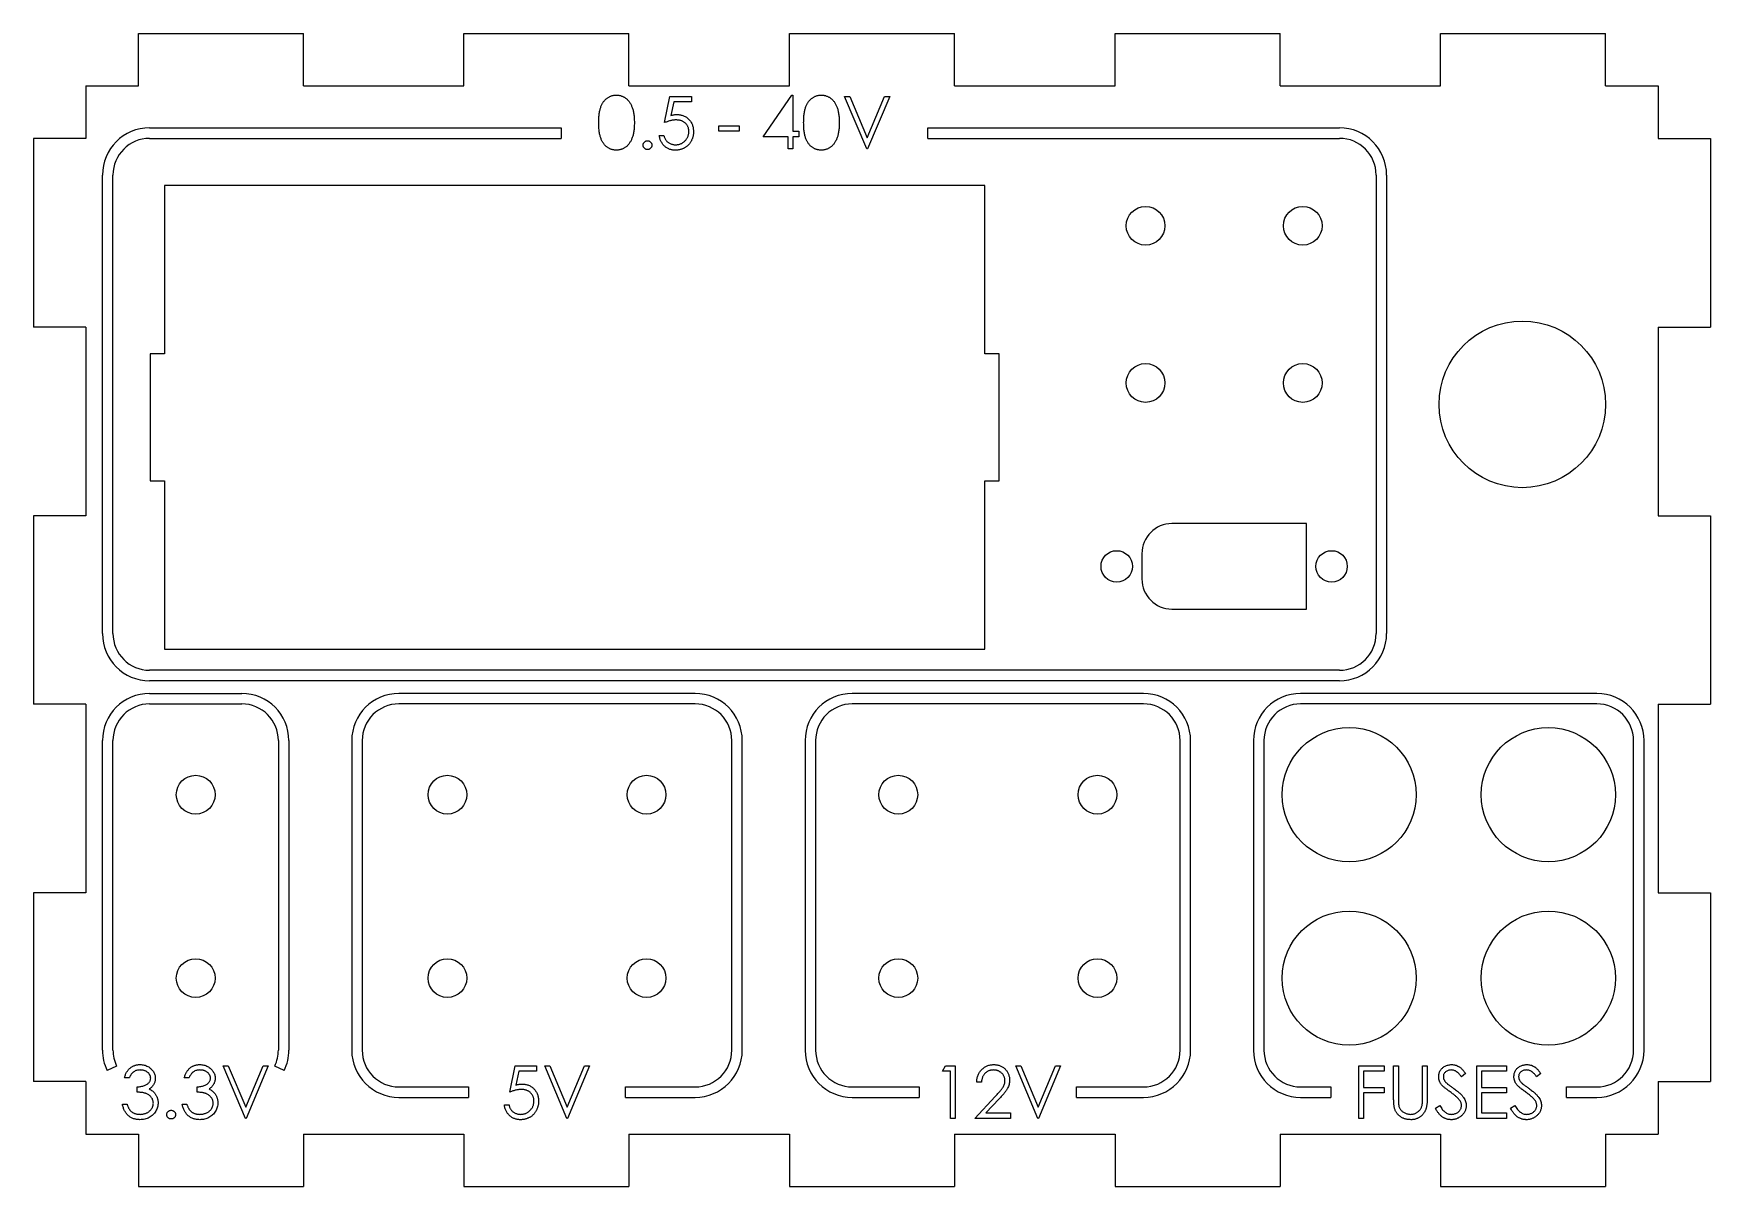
# Model space of a CAD drawing. Header units: millimetres. Extents: x -80 to 80, y -55 to 55.
import ezdxf

# ---------------------------------------------------------------- set-up
doc = ezdxf.new("R2010")
doc.units = ezdxf.units.MM

msp = doc.modelspace()

# ---------------------------------------------------------------- linework, layer by layer
at = {"color": 7, "linetype": 'Continuous', "lineweight": 25}
for p, q in [((-70, 55), (-54.25, 55)), ((-70, 50), (-70, 55)), ((-54.25, 50), (-54.25, 55)), ((-38.94, 55), (-23.19, 55)), ((-38.94, 50), (-38.94, 55)), ((-23.19, 50), (-23.19, 55)), ((-7.88, 55), (7.88, 55)), ((-7.88, 50), (-7.88, 55)), ((7.88, 50), (7.88, 55)), ((23.19, 55), (38.94, 55)), ((23.19, 50), (23.19, 55)), ((38.94, 50), (38.94, 55)), ((54.25, 55), (70, 55)), ((54.25, 50), (54.25, 55)), ((70, 50), (70, 55)), ((-75, 50), (-70, 50)), ((-75, 50), (-75, 45)), ((-54.25, 50), (-38.94, 50)), ((-23.19, 50), (-7.88, 50)), ((7.88, 50), (23.19, 50)), ((38.94, 50), (54.25, 50)), ((70, 50), (75, 50)), ((75, 50), (75, 45)), ((-19.79, 46.5), (-19.28, 49)), ((-19.28, 49), (-17.22, 49)), ((-18.92, 48.49), (-19.19, 47.17)), ((-17.22, 48.49), (-18.92, 48.49)), ((-17.22, 49), (-17.22, 48.49)), ((-10.37, 45.15), (-7.64, 49.13)), ((-7.64, 49.13), (-7.54, 49.13)), ((-7.54, 49.13), (-7.54, 45.67)), ((-0.49, 44), (-2.61, 49)), ((-2.61, 49), (-2.13, 49)), ((-2.13, 49), (-0.46, 45.06)), ((-0.46, 45.06), (1.2, 49)), ((1.69, 49), (-0.43, 44)), ((1.2, 49), (1.69, 49)), ((-75, 45), (-80, 45)), ((-80, 45), (-80, 27)), ((-68.92, 46), (-29.66, 46)), ((-68.92, 45), (-29.66, 45)), ((-29.66, 46), (-29.66, 45)), ((-20.3, 45.28), (-19.85, 45.28)), ((-14.6, 45.67), (-14.6, 46.18)), ((-14.6, 46.18), (-12.67, 46.18)), ((-12.67, 45.67), (-14.6, 45.67)), ((-12.67, 46.18), (-12.67, 45.67)), ((-7.99, 45.15), (-10.37, 45.15)), ((-7.99, 44), (-7.99, 45.15)), ((-7.54, 45.67), (-6.97, 45.67)), ((-6.97, 45.15), (-7.54, 45.15)), ((-7.54, 45.15), (-7.54, 44)), ((-6.97, 45.67), (-6.97, 45.15)), ((5.34, 45), (5.34, 46)), ((5.34, 46), (44.6, 46)), ((5.34, 45), (44.6, 45)), ((75, 45), (80, 45)), ((80, 45), (80, 27)), ((-7.54, 44), (-7.99, 44)), ((-0.43, 44), (-0.49, 44)), ((-73.42, -2.25), (-73.42, 41.5)), ((-72.42, -2.25), (-72.42, 41.5)), ((-67.5, 40.5), (-67.5, 24.43)), ((10.75, 40.5), (-67.5, 40.5)), ((10.75, 24.43), (10.75, 40.5)), ((48.1, 41.5), (48.1, -2.25)), ((49.1, 41.5), (49.1, -2.25)), ((-75, 27), (-80, 27)), ((-75, 27), (-75, 9)), ((75, 27), (75, 9)), ((75, 27), (80, 27)), ((-68.88, 24.43), (-68.88, 12.32)), ((-67.5, 24.43), (-68.88, 24.43)), ((12.12, 24.43), (10.75, 24.43)), ((12.12, 12.32), (12.12, 24.43)), ((-68.88, 12.32), (-67.5, 12.32)), ((-67.5, 12.32), (-67.5, -3.75)), ((10.75, 12.32), (12.12, 12.32)), ((10.75, -3.75), (10.75, 12.32)), ((-75, 9), (-80, 9)), ((-80, 9), (-80, -9)), ((41.45, 8.24), (28.62, 8.24)), ((41.45, 0.09), (41.45, 8.24)), ((75, 9), (80, 9)), ((80, 9), (80, -9)), ((25.75, 5.37), (25.75, 2.96)), ((28.62, 0.09), (41.45, 0.09)), ((-67.5, -3.75), (10.75, -3.75)), ((44.6, -5.75), (-68.92, -5.75)), ((44.6, -6.75), (-68.92, -6.75)), ((-68.92, -7.96), (-60.14, -7.96)), ((-16.88, -7.96), (-45.14, -7.96)), ((25.9, -7.96), (-1.88, -7.96)), ((69.16, -7.96), (40.9, -7.96)), ((-75, -9), (-80, -9)), ((-75, -9), (-75, -27)), ((-68.92, -8.96), (-60.14, -8.96)), ((-16.88, -8.96), (-45.14, -8.96)), ((25.9, -8.96), (-1.88, -8.96)), ((69.16, -8.96), (40.9, -8.96)), ((75, -9), (75, -27)), ((75, -9), (80, -9)), ((-73.42, -42), (-73.42, -12.46)), ((-72.42, -42), (-72.42, -12.46)), ((-56.64, -12.46), (-56.64, -42)), ((-55.64, -12.46), (-55.64, -42)), ((-49.64, -12.46), (-49.64, -42)), ((-48.64, -12.46), (-48.64, -42)), ((-13.38, -42), (-13.38, -12.46)), ((-12.38, -42), (-12.38, -12.46)), ((-6.38, -12.46), (-6.38, -42)), ((-5.38, -12.46), (-5.38, -42)), ((29.4, -42), (29.4, -12.46)), ((30.4, -42), (30.4, -12.46)), ((36.4, -12.46), (36.4, -42)), ((37.4, -12.46), (37.4, -42)), ((72.66, -42), (72.66, -12.46)), ((73.66, -42), (73.66, -12.46)), ((-75, -27), (-80, -27)), ((-80, -27), (-80, -45)), ((75, -27), (80, -27)), ((80, -27), (80, -45)), ((-72.08, -43.51), (-72.98, -43.94)), ((-70.88, -44.65), (-71.32, -44.65)), ((-65.17, -44.65), (-65.62, -44.65)), ((-59.79, -48.5), (-61.9, -43.5)), ((-61.9, -43.5), (-61.42, -43.5)), ((-61.42, -43.5), (-59.76, -47.44)), ((-59.76, -47.44), (-58.09, -43.5)), ((-57.61, -43.5), (-59.72, -48.5)), ((-58.09, -43.5), (-57.61, -43.5)), ((-56.08, -43.94), (-56.98, -43.51)), ((-34.57, -46), (-34.05, -43.5)), ((-34.05, -43.5), (-32, -43.5)), ((-33.7, -44.01), (-33.97, -45.33)), ((-32, -44.01), (-33.7, -44.01)), ((-32, -43.5), (-32, -44.01)), ((-29.12, -48.5), (-31.23, -43.5)), ((-31.23, -43.5), (-30.75, -43.5)), ((-30.75, -43.5), (-29.09, -47.44)), ((-29.09, -47.44), (-27.42, -43.5)), ((-26.94, -43.5), (-29.05, -48.5)), ((-27.42, -43.5), (-26.94, -43.5)), ((6.72, -44.01), (7.02, -43.5)), ((7.49, -44.01), (6.72, -44.01)), ((7.02, -43.5), (7.94, -43.5)), ((7.49, -48.5), (7.49, -44.01)), ((7.94, -43.5), (7.94, -48.5)), ((15.82, -48.5), (13.71, -43.5)), ((13.71, -43.5), (14.19, -43.5)), ((14.19, -43.5), (15.86, -47.44)), ((15.86, -47.44), (17.52, -43.5)), ((18, -43.5), (15.89, -48.5)), ((17.52, -43.5), (18, -43.5)), ((46.44, -48.5), (46.44, -43.5)), ((46.44, -43.5), (48.88, -43.5)), ((48.88, -44.01), (46.89, -44.01)), ((46.89, -44.01), (46.89, -45.55)), ((48.88, -43.5), (48.88, -44.01)), ((49.77, -46.52), (49.77, -43.5)), ((49.77, -43.5), (50.22, -43.5)), ((50.22, -43.5), (50.22, -46.5)), ((52.53, -46.5), (52.53, -43.5)), ((52.53, -43.5), (52.98, -43.5)), ((52.98, -43.5), (52.98, -46.52)), ((56.63, -44.22), (56.23, -44.53)), ((57.72, -48.5), (57.72, -43.5)), ((57.72, -43.5), (60.54, -43.5)), ((60.54, -44.01), (58.17, -44.01)), ((58.17, -44.01), (58.17, -45.55)), ((60.54, -43.5), (60.54, -44.01)), ((63.81, -44.22), (63.41, -44.53)), ((-75, -45), (-80, -45)), ((-75, -45), (-75, -50)), ((-70.11, -46), (-70.11, -45.49)), ((-64.4, -46), (-64.4, -45.49)), ((-45.14, -45.5), (-38.51, -45.5)), ((-38.51, -45.5), (-38.51, -46.5)), ((-23.51, -46.5), (-23.51, -45.5)), ((-23.51, -45.5), (-16.88, -45.5)), ((-1.88, -45.5), (4.51, -45.5)), ((4.51, -45.5), (4.51, -46.5)), ((10.44, -45.04), (9.99, -45.04)), ((19.51, -46.5), (19.51, -45.5)), ((19.51, -45.5), (25.9, -45.5)), ((40.9, -45.5), (43.78, -45.5)), ((43.78, -45.5), (43.78, -46.5)), ((46.89, -45.55), (48.88, -45.55)), ((48.88, -46.06), (46.89, -46.06)), ((46.89, -46.06), (46.89, -48.5)), ((48.88, -45.55), (48.88, -46.06)), ((58.17, -45.55), (60.54, -45.55)), ((60.54, -46.06), (58.17, -46.06)), ((58.17, -46.06), (58.17, -47.99)), ((60.54, -45.55), (60.54, -46.06)), ((66.28, -46.5), (66.28, -45.5)), ((66.28, -45.5), (69.16, -45.5)), ((75, -45), (75, -50)), ((75, -45), (80, -45)), ((-71.52, -47.15), (-71.07, -47.15)), ((-65.81, -47.15), (-65.36, -47.15)), ((-45.14, -46.5), (-38.51, -46.5)), ((-35.08, -47.22), (-34.63, -47.22)), ((-23.51, -46.5), (-16.88, -46.5)), ((-1.88, -46.5), (4.51, -46.5)), ((9.8, -48.5), (11.74, -46.43)), ((12.12, -46.65), (10.87, -47.99)), ((10.87, -47.99), (13.2, -47.99)), ((13.2, -47.99), (13.2, -48.5)), ((19.51, -46.5), (25.9, -46.5)), ((40.9, -46.5), (43.78, -46.5)), ((53.75, -47.54), (54.17, -47.28)), ((58.17, -47.99), (60.54, -47.99)), ((60.54, -47.99), (60.54, -48.5)), ((60.93, -47.54), (61.35, -47.28)), ((66.28, -46.5), (69.16, -46.5)), ((-59.72, -48.5), (-59.79, -48.5)), ((-29.05, -48.5), (-29.12, -48.5)), ((7.94, -48.5), (7.49, -48.5)), ((13.2, -48.5), (9.8, -48.5)), ((15.89, -48.5), (15.82, -48.5)), ((46.89, -48.5), (46.44, -48.5)), ((60.54, -48.5), (57.72, -48.5)), ((-75, -50), (-70, -50)), ((-70, -50), (-70, -55)), ((-54.25, -50), (-54.25, -55)), ((-54.25, -50), (-38.94, -50)), ((-38.94, -50), (-38.94, -55)), ((-23.19, -50), (-23.19, -55)), ((-23.19, -50), (-7.88, -50)), ((-7.88, -50), (-7.88, -55)), ((7.88, -50), (7.88, -55)), ((7.88, -50), (23.19, -50)), ((23.19, -50), (23.19, -55)), ((38.94, -50), (38.94, -55)), ((38.94, -50), (54.25, -50)), ((54.25, -50), (54.25, -55)), ((70, -50), (70, -55)), ((70, -50), (75, -50)), ((-70, -55), (-54.25, -55)), ((-38.94, -55), (-23.19, -55)), ((-7.88, -55), (7.88, -55)), ((23.19, -55), (38.94, -55)), ((54.25, -55), (70, -55))]:
    msp.add_line(p, q, dxfattribs=at)
for centre, radius in [((26.1, 36.66), 1.85), ((41.1, 36.66), 1.85), ((62.05, 19.62), 7.95), ((26.1, 21.66), 1.85), ((41.1, 21.66), 1.85), ((23.35, 4.16), 1.5), ((43.85, 4.16), 1.5), ((45.53, -17.62), 6.4), ((64.53, -17.62), 6.4), ((-64.53, -17.62), 1.85), ((-40.51, -17.62), 1.85), ((-21.51, -17.62), 1.85), ((2.51, -17.62), 1.85), ((21.51, -17.62), 1.85), ((45.53, -35.12), 6.4), ((64.53, -35.12), 6.4), ((-64.53, -35.12), 1.85), ((-40.51, -35.12), 1.85), ((-21.51, -35.12), 1.85), ((2.51, -35.12), 1.85), ((21.51, -35.12), 1.85)]:
    msp.add_circle(centre, radius, dxfattribs=at)
for centre, radius, start, end in [((-68.92, 41.5), 4.5, 90, 180), ((-68.92, 41.5), 3.5, 90, 180), ((44.6, 41.5), 4.5, 0, 90), ((44.6, 41.5), 3.5, 0, 90), ((28.62, 5.37), 2.87, 90, 180), ((28.62, 2.96), 2.87, 180, 270), ((-68.92, -2.25), 4.5, 180, 270), ((-68.92, -2.25), 3.5, 180, 270), ((44.6, -2.25), 3.5, 270, 0), ((44.6, -2.25), 4.5, 270, 0), ((-68.92, -12.46), 4.5, 90, 180), ((-60.14, -12.46), 4.5, 0, 90), ((-45.14, -12.46), 4.5, 90, 180), ((-16.88, -12.46), 4.5, 0, 90), ((-1.88, -12.46), 4.5, 90, 180), ((25.9, -12.46), 4.5, 0, 90), ((40.9, -12.46), 4.5, 90, 180), ((69.16, -12.46), 4.5, 0, 90), ((-68.92, -12.46), 3.5, 90, 180), ((-60.14, -12.46), 3.5, 0, 90), ((-45.14, -12.46), 3.5, 90, 180), ((-16.88, -12.46), 3.5, 0, 90), ((-1.88, -12.46), 3.5, 90, 180), ((25.9, -12.46), 3.5, 0, 90), ((40.9, -12.46), 3.5, 90, 180), ((69.16, -12.46), 3.5, 0, 90), ((-68.92, -42), 4.5, 180, 205.5113), ((-68.92, -42), 3.5, 180, 205.5113), ((-60.14, -42), 3.5, 334.4887, 0), ((-60.14, -42), 4.5, 334.4887, 0), ((-45.14, -42), 4.5, 180, 270), ((-45.14, -42), 3.5, 180, 270), ((-16.88, -42), 4.5, 270, 0), ((-16.88, -42), 3.5, 270, 0), ((-1.88, -42), 4.5, 180, 270), ((-1.88, -42), 3.5, 180, 270), ((25.9, -42), 4.5, 270, 0), ((25.9, -42), 3.5, 270, 0), ((40.9, -42), 4.5, 180, 270), ((40.9, -42), 3.5, 180, 270), ((69.16, -42), 4.5, 270, 0), ((69.16, -42), 3.5, 270, 0)]:
    msp.add_arc(centre, radius, start, end, dxfattribs=at)
for points, knots in [([(-26.07, 46.5), (-26.07, 46.58), (-26.07, 46.73), (-26.06, 46.96), (-26.04, 47.17), (-26.02, 47.37), (-25.99, 47.56), (-25.95, 47.73), (-25.91, 47.88), (-25.86, 48.03), (-25.81, 48.16), (-25.75, 48.28), (-25.68, 48.4), (-25.61, 48.51), (-25.53, 48.6), (-25.45, 48.69), (-25.36, 48.78), (-25.26, 48.85), (-25.16, 48.91), (-25.06, 48.97), (-24.96, 49.02), (-24.85, 49.06), (-24.74, 49.09), (-24.63, 49.11), (-24.52, 49.13), (-24.44, 49.13), (-24.4, 49.13)], [0, 0, 0, 0, 0.068595, 0.133246, 0.194313, 0.251279, 0.304513, 0.354235, 0.400481, 0.443411, 0.484015, 0.523252, 0.561042, 0.5979, 0.633518, 0.668314, 0.702496, 0.736685, 0.770293, 0.803437, 0.835913, 0.86846, 0.900847, 0.933467, 0.966258, 1, 1, 1, 1]), ([(-24.4, 49.13), (-24.36, 49.13), (-24.28, 49.13), (-24.16, 49.11), (-24.05, 49.09), (-23.94, 49.06), (-23.83, 49.02), (-23.72, 48.97), (-23.62, 48.92), (-23.52, 48.85), (-23.42, 48.77), (-23.33, 48.69), (-23.25, 48.6), (-23.17, 48.5), (-23.09, 48.39), (-23.02, 48.27), (-22.96, 48.14), (-22.9, 48), (-22.85, 47.86), (-22.8, 47.7), (-22.76, 47.53), (-22.73, 47.35), (-22.7, 47.15), (-22.69, 46.94), (-22.68, 46.72), (-22.67, 46.57), (-22.67, 46.5)], [0, 0, 0, 0, 0.033788, 0.067194, 0.099862, 0.132567, 0.165151, 0.197913, 0.231319, 0.265083, 0.299255, 0.334399, 0.369943, 0.406284, 0.444064, 0.482998, 0.523354, 0.565537, 0.609613, 0.656391, 0.705885, 0.758325, 0.813832, 0.872795, 0.934722, 1, 1, 1, 1]), ([(-6.52, 46.5), (-6.52, 46.58), (-6.52, 46.73), (-6.51, 46.96), (-6.49, 47.17), (-6.47, 47.37), (-6.44, 47.56), (-6.4, 47.73), (-6.36, 47.88), (-6.31, 48.03), (-6.25, 48.16), (-6.19, 48.28), (-6.13, 48.4), (-6.05, 48.51), (-5.98, 48.6), (-5.89, 48.69), (-5.81, 48.78), (-5.71, 48.85), (-5.61, 48.91), (-5.51, 48.97), (-5.41, 49.02), (-5.3, 49.06), (-5.19, 49.09), (-5.08, 49.11), (-4.96, 49.13), (-4.89, 49.13), (-4.85, 49.13)], [0, 0, 0, 0, 0.068595, 0.133246, 0.194313, 0.251279, 0.304513, 0.354235, 0.400481, 0.443411, 0.484015, 0.523252, 0.561042, 0.5979, 0.633518, 0.668314, 0.702496, 0.736685, 0.770293, 0.803437, 0.835913, 0.86846, 0.900847, 0.933467, 0.966258, 1, 1, 1, 1]), ([(-4.85, 49.13), (-4.81, 49.13), (-4.73, 49.13), (-4.61, 49.11), (-4.5, 49.09), (-4.39, 49.06), (-4.28, 49.02), (-4.17, 48.97), (-4.07, 48.92), (-3.97, 48.85), (-3.87, 48.77), (-3.78, 48.69), (-3.7, 48.6), (-3.62, 48.5), (-3.54, 48.39), (-3.47, 48.27), (-3.41, 48.14), (-3.35, 48), (-3.29, 47.86), (-3.25, 47.7), (-3.21, 47.53), (-3.18, 47.35), (-3.15, 47.15), (-3.13, 46.94), (-3.12, 46.72), (-3.12, 46.57), (-3.12, 46.5)], [0, 0, 0, 0, 0.033788, 0.067194, 0.099862, 0.132567, 0.165151, 0.197913, 0.231319, 0.265083, 0.299255, 0.334399, 0.369943, 0.406284, 0.444064, 0.482998, 0.523354, 0.565537, 0.609613, 0.656391, 0.705885, 0.758325, 0.813832, 0.872795, 0.934722, 1, 1, 1, 1]), ([(-24.4, 43.87), (-24.44, 43.87), (-24.52, 43.87), (-24.63, 43.89), (-24.74, 43.91), (-24.85, 43.94), (-24.96, 43.98), (-25.06, 44.03), (-25.16, 44.08), (-25.26, 44.15), (-25.35, 44.22), (-25.44, 44.3), (-25.52, 44.39), (-25.6, 44.49), (-25.67, 44.6), (-25.74, 44.71), (-25.8, 44.84), (-25.86, 44.97), (-25.91, 45.11), (-25.95, 45.27), (-25.99, 45.44), (-26.02, 45.63), (-26.04, 45.83), (-26.06, 46.04), (-26.07, 46.26), (-26.07, 46.42), (-26.07, 46.5)], [0, 0, 0, 0, 0.033787, 0.066622, 0.099285, 0.131361, 0.163585, 0.196104, 0.228902, 0.262158, 0.295991, 0.330218, 0.36506, 0.400951, 0.43762, 0.475708, 0.515381, 0.556414, 0.599765, 0.646424, 0.696431, 0.749782, 0.806573, 0.867436, 0.931887, 1, 1, 1, 1]), ([(-22.67, 46.5), (-22.67, 46.42), (-22.68, 46.27), (-22.68, 46.05), (-22.7, 45.85), (-22.73, 45.65), (-22.76, 45.47), (-22.8, 45.3), (-22.84, 45.15), (-22.9, 45), (-22.96, 44.86), (-23.02, 44.74), (-23.09, 44.62), (-23.16, 44.51), (-23.24, 44.41), (-23.33, 44.31), (-23.42, 44.23), (-23.52, 44.15), (-23.62, 44.09), (-23.72, 44.03), (-23.83, 43.98), (-23.94, 43.94), (-24.05, 43.91), (-24.16, 43.89), (-24.28, 43.87), (-24.36, 43.87), (-24.4, 43.87)], [0, 0, 0, 0, 0.065063, 0.126773, 0.185516, 0.240765, 0.29298, 0.34225, 0.388919, 0.432776, 0.474628, 0.514775, 0.553606, 0.591426, 0.628028, 0.663804, 0.698984, 0.733591, 0.767628, 0.801208, 0.834264, 0.866981, 0.89972, 0.932702, 0.966176, 1, 1, 1, 1]), ([(-18.69, 46.76), (-18.73, 46.76), (-18.81, 46.75), (-18.93, 46.74), (-19.06, 46.72), (-19.19, 46.69), (-19.33, 46.66), (-19.48, 46.61), (-19.63, 46.56), (-19.74, 46.52), (-19.79, 46.5)], [0, 0, 0, 0, 0.102203, 0.211023, 0.3251, 0.446502, 0.573788, 0.708901, 0.850358, 1, 1, 1, 1]), ([(-19.19, 47.17), (-19.14, 47.19), (-19.04, 47.22), (-18.89, 47.25), (-18.74, 47.27), (-18.65, 47.27), (-18.61, 47.27)], [0, 0, 0, 0, 0.275068, 0.532901, 0.773973, 1, 1, 1, 1]), ([(-17.48, 45.65), (-17.48, 45.69), (-17.48, 45.77), (-17.5, 45.89), (-17.52, 45.99), (-17.56, 46.1), (-17.61, 46.2), (-17.66, 46.29), (-17.73, 46.37), (-17.81, 46.45), (-17.89, 46.52), (-17.99, 46.59), (-18.09, 46.64), (-18.19, 46.68), (-18.31, 46.72), (-18.43, 46.74), (-18.55, 46.75), (-18.64, 46.76), (-18.69, 46.76)], [0, 0, 0, 0, 0.065351, 0.127916, 0.18836, 0.247216, 0.30563, 0.36377, 0.422661, 0.482687, 0.5433, 0.604118, 0.664965, 0.727413, 0.791468, 0.858055, 0.927037, 1, 1, 1, 1]), ([(-18.61, 47.27), (-18.55, 47.27), (-18.44, 47.27), (-18.28, 47.24), (-18.13, 47.21), (-17.98, 47.16), (-17.84, 47.09), (-17.71, 47.01), (-17.59, 46.92), (-17.47, 46.81), (-17.37, 46.69), (-17.28, 46.57), (-17.2, 46.43), (-17.14, 46.29), (-17.09, 46.13), (-17.06, 45.97), (-17.04, 45.81), (-17.03, 45.69), (-17.03, 45.63)], [0, 0, 0, 0, 0.0658076, 0.1293943, 0.1908941, 0.2512811, 0.310815, 0.370371, 0.4307683, 0.4928813, 0.5551039, 0.6160671, 0.677256, 0.7382598, 0.8007621, 0.8647776, 0.9310453, 1, 1, 1, 1]), ([(-4.85, 43.87), (-4.89, 43.87), (-4.96, 43.87), (-5.08, 43.89), (-5.19, 43.91), (-5.3, 43.94), (-5.41, 43.98), (-5.51, 44.03), (-5.61, 44.08), (-5.71, 44.15), (-5.8, 44.22), (-5.89, 44.3), (-5.97, 44.39), (-6.05, 44.49), (-6.12, 44.6), (-6.19, 44.71), (-6.25, 44.84), (-6.31, 44.97), (-6.36, 45.11), (-6.4, 45.27), (-6.44, 45.44), (-6.47, 45.63), (-6.49, 45.83), (-6.51, 46.04), (-6.52, 46.26), (-6.52, 46.42), (-6.52, 46.5)], [0, 0, 0, 0, 0.033787, 0.066622, 0.099285, 0.131361, 0.163585, 0.196104, 0.228902, 0.262158, 0.295991, 0.330218, 0.36506, 0.400951, 0.43762, 0.475708, 0.515381, 0.556414, 0.599765, 0.646424, 0.696431, 0.749782, 0.806573, 0.867436, 0.931887, 1, 1, 1, 1]), ([(-3.12, 46.5), (-3.12, 46.42), (-3.12, 46.27), (-3.13, 46.05), (-3.15, 45.85), (-3.18, 45.65), (-3.21, 45.47), (-3.25, 45.3), (-3.29, 45.15), (-3.34, 45), (-3.4, 44.86), (-3.47, 44.74), (-3.54, 44.62), (-3.61, 44.51), (-3.69, 44.41), (-3.78, 44.31), (-3.87, 44.23), (-3.97, 44.15), (-4.07, 44.09), (-4.17, 44.03), (-4.28, 43.98), (-4.39, 43.94), (-4.5, 43.91), (-4.61, 43.89), (-4.73, 43.87), (-4.81, 43.87), (-4.85, 43.87)], [0, 0, 0, 0, 0.065063, 0.126773, 0.185516, 0.240765, 0.29298, 0.34225, 0.388919, 0.432776, 0.474628, 0.514775, 0.553606, 0.591426, 0.628028, 0.663804, 0.698984, 0.733591, 0.767628, 0.801208, 0.834264, 0.866981, 0.89972, 0.932702, 0.966176, 1, 1, 1, 1]), ([(-18.78, 43.87), (-18.83, 43.87), (-18.92, 43.87), (-19.07, 43.9), (-19.21, 43.92), (-19.34, 43.97), (-19.46, 44.02), (-19.58, 44.09), (-19.7, 44.17), (-19.8, 44.26), (-19.9, 44.36), (-19.99, 44.47), (-20.07, 44.59), (-20.14, 44.72), (-20.2, 44.85), (-20.24, 44.99), (-20.28, 45.13), (-20.29, 45.23), (-20.3, 45.28)], [0, 0, 0, 0, 0.065421, 0.128708, 0.190236, 0.250724, 0.310637, 0.370766, 0.431615, 0.493523, 0.555883, 0.617342, 0.678668, 0.740711, 0.802985, 0.866803, 0.932347, 1, 1, 1, 1]), ([(-19.85, 45.28), (-19.84, 45.23), (-19.82, 45.14), (-19.77, 45.01), (-19.72, 44.9), (-19.65, 44.8), (-19.57, 44.71), (-19.48, 44.63), (-19.37, 44.56), (-19.26, 44.5), (-19.14, 44.45), (-19.01, 44.41), (-18.88, 44.39), (-18.79, 44.39), (-18.75, 44.38)], [0, 0, 0, 0, 0.094687, 0.181994, 0.264377, 0.34218, 0.418618, 0.496509, 0.577369, 0.661511, 0.746733, 0.831258, 0.915206, 1, 1, 1, 1]), ([(-17.03, 45.63), (-17.03, 45.59), (-17.03, 45.51), (-17.04, 45.39), (-17.06, 45.27), (-17.09, 45.16), (-17.12, 45.05), (-17.16, 44.94), (-17.21, 44.83), (-17.26, 44.72), (-17.32, 44.62), (-17.38, 44.53), (-17.45, 44.44), (-17.53, 44.36), (-17.61, 44.28), (-17.69, 44.21), (-17.78, 44.15), (-17.88, 44.09), (-17.98, 44.04), (-18.08, 44), (-18.19, 43.96), (-18.3, 43.93), (-18.41, 43.9), (-18.53, 43.88), (-18.65, 43.87), (-18.73, 43.87), (-18.78, 43.87)], [0, 0, 0, 0, 0.044014, 0.087434, 0.130118, 0.172554, 0.214555, 0.256298, 0.298438, 0.340849, 0.382715, 0.423924, 0.464246, 0.504074, 0.543862, 0.583567, 0.623094, 0.663229, 0.703551, 0.743938, 0.784541, 0.82575, 0.867757, 0.910745, 0.954914, 1, 1, 1, 1]), ([(-18.75, 44.38), (-18.71, 44.39), (-18.62, 44.39), (-18.5, 44.41), (-18.38, 44.43), (-18.26, 44.47), (-18.15, 44.52), (-18.05, 44.59), (-17.95, 44.66), (-17.85, 44.75), (-17.77, 44.84), (-17.69, 44.94), (-17.63, 45.04), (-17.57, 45.15), (-17.53, 45.27), (-17.5, 45.39), (-17.48, 45.52), (-17.48, 45.61), (-17.48, 45.65)], [0, 0, 0, 0, 0.064207, 0.126425, 0.18768, 0.248216, 0.308305, 0.369661, 0.431699, 0.495947, 0.559758, 0.622295, 0.683911, 0.745092, 0.80674, 0.869087, 0.93329, 1, 1, 1, 1]), ([(-21.84, 44.35), (-21.84, 44.38), (-21.84, 44.44), (-21.81, 44.51), (-21.77, 44.59), (-21.72, 44.65), (-21.66, 44.7), (-21.58, 44.74), (-21.5, 44.76), (-21.45, 44.77), (-21.42, 44.77)], [0, 0, 0, 0, 0.129097, 0.252046, 0.373905, 0.501038, 0.628171, 0.751376, 0.872426, 1, 1, 1, 1]), ([(-21.42, 43.94), (-21.45, 43.94), (-21.51, 43.94), (-21.58, 43.96), (-21.66, 44), (-21.72, 44.06), (-21.77, 44.12), (-21.81, 44.19), (-21.83, 44.27), (-21.84, 44.33), (-21.84, 44.35)], [0, 0, 0, 0, 0.127757, 0.249414, 0.372796, 0.500111, 0.62861, 0.750643, 0.873768, 1, 1, 1, 1]), ([(-21.42, 44.77), (-21.39, 44.77), (-21.34, 44.76), (-21.26, 44.74), (-21.19, 44.7), (-21.13, 44.65), (-21.07, 44.59), (-21.03, 44.52), (-21.01, 44.44), (-21.01, 44.38), (-21.01, 44.35)], [0, 0, 0, 0, 0.127519, 0.249986, 0.371792, 0.49887, 0.625948, 0.748492, 0.870959, 1, 1, 1, 1]), ([(-21.01, 44.35), (-21.01, 44.33), (-21.01, 44.27), (-21.03, 44.19), (-21.07, 44.12), (-21.13, 44.06), (-21.19, 44), (-21.26, 43.96), (-21.34, 43.94), (-21.39, 43.94), (-21.42, 43.94)], [0, 0, 0, 0, 0.126178, 0.248821, 0.37154, 0.499984, 0.627244, 0.749226, 0.872298, 1, 1, 1, 1]), ([(-71.32, -44.65), (-71.31, -44.6), (-71.29, -44.51), (-71.24, -44.36), (-71.19, -44.23), (-71.12, -44.11), (-71.05, -43.99), (-70.97, -43.89), (-70.88, -43.79), (-70.78, -43.7), (-70.68, -43.62), (-70.57, -43.56), (-70.46, -43.5), (-70.35, -43.45), (-70.23, -43.42), (-70.1, -43.39), (-69.97, -43.37), (-69.88, -43.37), (-69.84, -43.37)], [0, 0, 0, 0, 0.0726253, 0.1419766, 0.2089849, 0.2739569, 0.3368893, 0.398745, 0.4601159, 0.5208249, 0.5809945, 0.6401519, 0.6986225, 0.7572711, 0.8164267, 0.876254, 0.9371653, 1, 1, 1, 1]), ([(-69.83, -43.88), (-69.89, -43.89), (-70, -43.89), (-70.16, -43.92), (-70.31, -43.98), (-70.42, -44.04), (-70.51, -44.11), (-70.57, -44.16), (-70.63, -44.23), (-70.68, -44.3), (-70.73, -44.37), (-70.78, -44.46), (-70.83, -44.55), (-70.86, -44.62), (-70.88, -44.65)], [0, 0, 0, 0, 0.122712, 0.239685, 0.351816, 0.463766, 0.520818, 0.579448, 0.640604, 0.705298, 0.773634, 0.844669, 0.920057, 1, 1, 1, 1]), ([(-70.11, -45.49), (-70.05, -45.49), (-69.92, -45.48), (-69.75, -45.46), (-69.58, -45.42), (-69.42, -45.37), (-69.28, -45.31), (-69.15, -45.24), (-69.05, -45.16), (-68.96, -45.07), (-68.9, -44.98), (-68.86, -44.88), (-68.83, -44.78), (-68.83, -44.7), (-68.82, -44.67)], [0, 0, 0, 0, 0.1101656, 0.2157873, 0.3180274, 0.417574, 0.5116505, 0.5961621, 0.6729345, 0.7436696, 0.810677, 0.874059, 0.9366963, 1, 1, 1, 1]), ([(-69.84, -43.37), (-69.77, -43.37), (-69.64, -43.38), (-69.45, -43.41), (-69.27, -43.47), (-69.1, -43.55), (-68.93, -43.64), (-68.79, -43.76), (-68.67, -43.89), (-68.56, -44.03), (-68.48, -44.19), (-68.42, -44.34), (-68.38, -44.51), (-68.38, -44.62), (-68.38, -44.67)], [0, 0, 0, 0, 0.090254, 0.17854, 0.266093, 0.354631, 0.441886, 0.525747, 0.608114, 0.690197, 0.770821, 0.848326, 0.924012, 1, 1, 1, 1]), ([(-68.82, -44.67), (-68.83, -44.64), (-68.83, -44.59), (-68.84, -44.51), (-68.86, -44.44), (-68.89, -44.37), (-68.94, -44.3), (-68.98, -44.24), (-69.04, -44.17), (-69.11, -44.12), (-69.18, -44.06), (-69.26, -44.01), (-69.34, -43.97), (-69.43, -43.94), (-69.53, -43.92), (-69.62, -43.9), (-69.73, -43.89), (-69.8, -43.89), (-69.83, -43.88)], [0, 0, 0, 0, 0.055275, 0.109966, 0.163247, 0.218076, 0.273301, 0.330909, 0.390995, 0.454176, 0.518862, 0.583311, 0.648517, 0.715031, 0.782502, 0.852323, 0.924928, 1, 1, 1, 1]), ([(-68.38, -44.67), (-68.38, -44.72), (-68.38, -44.83), (-68.41, -44.98), (-68.46, -45.12), (-68.52, -45.25), (-68.6, -45.38), (-68.7, -45.5), (-68.82, -45.61), (-68.91, -45.67), (-68.96, -45.7)], [0, 0, 0, 0, 0.128068, 0.250608, 0.37063, 0.490072, 0.610375, 0.734313, 0.863217, 1, 1, 1, 1]), ([(-65.62, -44.65), (-65.61, -44.6), (-65.58, -44.51), (-65.53, -44.36), (-65.48, -44.23), (-65.42, -44.11), (-65.34, -43.99), (-65.26, -43.89), (-65.18, -43.79), (-65.08, -43.7), (-64.98, -43.62), (-64.87, -43.56), (-64.76, -43.5), (-64.64, -43.45), (-64.52, -43.42), (-64.39, -43.39), (-64.26, -43.37), (-64.18, -43.37), (-64.13, -43.37)], [0, 0, 0, 0, 0.0726253, 0.1419766, 0.2089849, 0.2739569, 0.3368893, 0.398745, 0.4601159, 0.5208249, 0.5809945, 0.6401519, 0.6986225, 0.7572711, 0.8164267, 0.876254, 0.9371653, 1, 1, 1, 1]), ([(-64.13, -43.88), (-64.18, -43.89), (-64.29, -43.89), (-64.45, -43.92), (-64.6, -43.98), (-64.72, -44.04), (-64.8, -44.11), (-64.86, -44.16), (-64.92, -44.23), (-64.97, -44.3), (-65.03, -44.37), (-65.08, -44.46), (-65.13, -44.55), (-65.16, -44.62), (-65.17, -44.65)], [0, 0, 0, 0, 0.122712, 0.239685, 0.351816, 0.463766, 0.520818, 0.579448, 0.640604, 0.705298, 0.773634, 0.844669, 0.920057, 1, 1, 1, 1]), ([(-64.4, -45.49), (-64.34, -45.49), (-64.22, -45.48), (-64.04, -45.46), (-63.87, -45.42), (-63.71, -45.37), (-63.57, -45.31), (-63.45, -45.24), (-63.34, -45.16), (-63.26, -45.07), (-63.2, -44.98), (-63.15, -44.88), (-63.13, -44.78), (-63.12, -44.7), (-63.12, -44.67)], [0, 0, 0, 0, 0.1101656, 0.2157873, 0.3180274, 0.417574, 0.5116505, 0.5961621, 0.6729345, 0.7436696, 0.810677, 0.874059, 0.9366963, 1, 1, 1, 1]), ([(-64.13, -43.37), (-64.07, -43.37), (-63.94, -43.38), (-63.75, -43.41), (-63.56, -43.47), (-63.39, -43.55), (-63.23, -43.64), (-63.08, -43.76), (-62.96, -43.89), (-62.86, -44.03), (-62.77, -44.19), (-62.71, -44.34), (-62.68, -44.51), (-62.67, -44.62), (-62.67, -44.67)], [0, 0, 0, 0, 0.090254, 0.17854, 0.266093, 0.354631, 0.441886, 0.525747, 0.608114, 0.690197, 0.770821, 0.848326, 0.924012, 1, 1, 1, 1]), ([(-63.12, -44.67), (-63.12, -44.64), (-63.12, -44.59), (-63.14, -44.51), (-63.16, -44.44), (-63.19, -44.37), (-63.23, -44.3), (-63.28, -44.24), (-63.34, -44.17), (-63.41, -44.12), (-63.48, -44.06), (-63.56, -44.01), (-63.64, -43.97), (-63.73, -43.94), (-63.82, -43.92), (-63.92, -43.9), (-64.02, -43.89), (-64.09, -43.89), (-64.13, -43.88)], [0, 0, 0, 0, 0.055275, 0.109966, 0.163247, 0.218076, 0.273301, 0.330909, 0.390995, 0.454176, 0.518862, 0.583311, 0.648517, 0.715031, 0.782502, 0.852323, 0.924928, 1, 1, 1, 1]), ([(-62.67, -44.67), (-62.67, -44.72), (-62.68, -44.83), (-62.7, -44.98), (-62.75, -45.12), (-62.81, -45.25), (-62.9, -45.38), (-63, -45.5), (-63.12, -45.61), (-63.21, -45.67), (-63.25, -45.7)], [0, 0, 0, 0, 0.128068, 0.250608, 0.37063, 0.490072, 0.610375, 0.734313, 0.863217, 1, 1, 1, 1]), ([(9.99, -45.04), (9.99, -44.98), (10, -44.86), (10.03, -44.69), (10.06, -44.53), (10.12, -44.37), (10.19, -44.23), (10.27, -44.09), (10.36, -43.96), (10.47, -43.84), (10.59, -43.73), (10.72, -43.63), (10.85, -43.55), (10.99, -43.49), (11.14, -43.44), (11.29, -43.4), (11.46, -43.38), (11.57, -43.37), (11.62, -43.37)], [0, 0, 0, 0, 0.068791, 0.135103, 0.198979, 0.261904, 0.323495, 0.385195, 0.446969, 0.509765, 0.572251, 0.633405, 0.693251, 0.752583, 0.812579, 0.873275, 0.93555, 1, 1, 1, 1]), ([(11.6, -43.88), (11.56, -43.89), (11.48, -43.89), (11.37, -43.9), (11.26, -43.93), (11.16, -43.96), (11.06, -44), (10.97, -44.05), (10.88, -44.12), (10.8, -44.19), (10.72, -44.27), (10.66, -44.35), (10.6, -44.45), (10.55, -44.55), (10.51, -44.66), (10.48, -44.78), (10.45, -44.91), (10.44, -44.99), (10.44, -45.04)], [0, 0, 0, 0, 0.064439, 0.126547, 0.186887, 0.245878, 0.304041, 0.362191, 0.420976, 0.48066, 0.5406, 0.600689, 0.661936, 0.724443, 0.789038, 0.856314, 0.926352, 1, 1, 1, 1]), ([(12.68, -44.9), (12.68, -44.86), (12.68, -44.8), (12.66, -44.7), (12.64, -44.6), (12.61, -44.51), (12.56, -44.42), (12.51, -44.34), (12.44, -44.26), (12.37, -44.18), (12.29, -44.11), (12.2, -44.05), (12.11, -44), (12.02, -43.96), (11.92, -43.92), (11.82, -43.9), (11.71, -43.89), (11.64, -43.89), (11.6, -43.88)], [0, 0, 0, 0, 0.061965, 0.122122, 0.180988, 0.239933, 0.299906, 0.359989, 0.421776, 0.486576, 0.551535, 0.615018, 0.677259, 0.73973, 0.80305, 0.866495, 0.931973, 1, 1, 1, 1]), ([(11.62, -43.37), (11.68, -43.37), (11.78, -43.38), (11.94, -43.4), (12.09, -43.43), (12.23, -43.48), (12.37, -43.54), (12.49, -43.62), (12.61, -43.71), (12.72, -43.81), (12.81, -43.92), (12.9, -44.04), (12.97, -44.17), (13.03, -44.3), (13.07, -44.43), (13.11, -44.57), (13.13, -44.71), (13.13, -44.81), (13.13, -44.86)], [0, 0, 0, 0, 0.069475, 0.136517, 0.200789, 0.26383, 0.325735, 0.387291, 0.449509, 0.512968, 0.576275, 0.63758, 0.697903, 0.757172, 0.816599, 0.876653, 0.93729, 1, 1, 1, 1]), ([(54.07, -44.54), (54.07, -44.49), (54.07, -44.38), (54.11, -44.23), (54.15, -44.08), (54.22, -43.94), (54.31, -43.82), (54.42, -43.7), (54.54, -43.61), (54.67, -43.52), (54.82, -43.46), (54.97, -43.41), (55.14, -43.38), (55.24, -43.37), (55.3, -43.37)], [0, 0, 0, 0, 0.083785, 0.16578, 0.24628, 0.327461, 0.408797, 0.489715, 0.571376, 0.655523, 0.741019, 0.826547, 0.911989, 1, 1, 1, 1]), ([(54.35, -45.3), (54.33, -45.27), (54.28, -45.21), (54.22, -45.12), (54.18, -45.03), (54.14, -44.93), (54.11, -44.84), (54.08, -44.74), (54.07, -44.64), (54.07, -44.57), (54.07, -44.54)], [0, 0, 0, 0, 0.1335068, 0.262559, 0.3882644, 0.5126674, 0.6337223, 0.7553939, 0.8775529, 1, 1, 1, 1]), ([(55.25, -43.88), (55.2, -43.89), (55.1, -43.89), (54.96, -43.93), (54.83, -43.98), (54.72, -44.06), (54.63, -44.16), (54.56, -44.27), (54.52, -44.39), (54.52, -44.47), (54.52, -44.52)], [0, 0, 0, 0, 0.143073, 0.275903, 0.402371, 0.528414, 0.650356, 0.765895, 0.880774, 1, 1, 1, 1]), ([(54.52, -44.52), (54.52, -44.54), (54.52, -44.6), (54.53, -44.68), (54.55, -44.76), (54.59, -44.83), (54.63, -44.91), (54.69, -45), (54.76, -45.08), (54.82, -45.13), (54.85, -45.16)], [0, 0, 0, 0, 0.107285, 0.214746, 0.322939, 0.434116, 0.553412, 0.686073, 0.834256, 1, 1, 1, 1]), ([(56.23, -44.53), (56.2, -44.49), (56.16, -44.43), (56.08, -44.35), (56.02, -44.27), (55.95, -44.2), (55.89, -44.14), (55.83, -44.09), (55.77, -44.05), (55.7, -44), (55.61, -43.95), (55.49, -43.91), (55.37, -43.89), (55.29, -43.89), (55.25, -43.88)], [0, 0, 0, 0, 0.098469, 0.189629, 0.274184, 0.352183, 0.423199, 0.488551, 0.548473, 0.60144, 0.701198, 0.799592, 0.898545, 1, 1, 1, 1]), ([(55.3, -43.37), (55.36, -43.37), (55.48, -43.38), (55.65, -43.41), (55.81, -43.47), (55.95, -43.54), (56.05, -43.6), (56.13, -43.66), (56.21, -43.73), (56.3, -43.81), (56.38, -43.9), (56.46, -44), (56.55, -44.1), (56.6, -44.18), (56.63, -44.22)], [0, 0, 0, 0, 0.107233, 0.213252, 0.31883, 0.426794, 0.483646, 0.543604, 0.608308, 0.677127, 0.750686, 0.828713, 0.91219, 1, 1, 1, 1]), ([(61.25, -44.54), (61.25, -44.49), (61.25, -44.38), (61.28, -44.23), (61.33, -44.08), (61.4, -43.94), (61.49, -43.82), (61.59, -43.7), (61.72, -43.61), (61.85, -43.52), (62, -43.46), (62.15, -43.41), (62.31, -43.38), (62.42, -43.37), (62.48, -43.37)], [0, 0, 0, 0, 0.083785, 0.16578, 0.24628, 0.327461, 0.408797, 0.489715, 0.571376, 0.655523, 0.741019, 0.826547, 0.911989, 1, 1, 1, 1]), ([(61.53, -45.3), (61.51, -45.27), (61.46, -45.21), (61.4, -45.12), (61.36, -45.03), (61.32, -44.93), (61.29, -44.84), (61.26, -44.74), (61.25, -44.64), (61.25, -44.57), (61.25, -44.54)], [0, 0, 0, 0, 0.1335068, 0.262559, 0.3882644, 0.5126674, 0.6337223, 0.7553939, 0.8775529, 1, 1, 1, 1]), ([(62.43, -43.88), (62.38, -43.89), (62.28, -43.89), (62.14, -43.93), (62.01, -43.98), (61.9, -44.06), (61.81, -44.16), (61.74, -44.27), (61.7, -44.39), (61.7, -44.47), (61.7, -44.52)], [0, 0, 0, 0, 0.143073, 0.275903, 0.402371, 0.528414, 0.650356, 0.765895, 0.880774, 1, 1, 1, 1]), ([(61.7, -44.52), (61.7, -44.54), (61.7, -44.6), (61.71, -44.68), (61.73, -44.76), (61.77, -44.83), (61.81, -44.91), (61.87, -45), (61.94, -45.08), (62, -45.13), (62.03, -45.16)], [0, 0, 0, 0, 0.107285, 0.214746, 0.322939, 0.434116, 0.553412, 0.686073, 0.834256, 1, 1, 1, 1]), ([(63.41, -44.53), (63.38, -44.49), (63.33, -44.43), (63.26, -44.35), (63.2, -44.27), (63.13, -44.2), (63.07, -44.14), (63.01, -44.09), (62.95, -44.05), (62.88, -44), (62.79, -43.95), (62.67, -43.91), (62.55, -43.89), (62.47, -43.89), (62.43, -43.88)], [0, 0, 0, 0, 0.098469, 0.189629, 0.274184, 0.352183, 0.423199, 0.488551, 0.548473, 0.60144, 0.701198, 0.799592, 0.898545, 1, 1, 1, 1]), ([(62.48, -43.37), (62.54, -43.37), (62.66, -43.38), (62.83, -43.41), (62.99, -43.47), (63.13, -43.54), (63.23, -43.6), (63.31, -43.66), (63.39, -43.73), (63.48, -43.81), (63.56, -43.9), (63.64, -44), (63.73, -44.1), (63.78, -44.18), (63.81, -44.22)], [0, 0, 0, 0, 0.107233, 0.213252, 0.31883, 0.426794, 0.483646, 0.543604, 0.608308, 0.677127, 0.750686, 0.828713, 0.91219, 1, 1, 1, 1]), ([(-68.57, -47.06), (-68.57, -47.01), (-68.58, -46.92), (-68.61, -46.78), (-68.66, -46.65), (-68.74, -46.53), (-68.83, -46.41), (-68.94, -46.31), (-69.07, -46.22), (-69.18, -46.16), (-69.29, -46.12), (-69.37, -46.1), (-69.47, -46.07), (-69.58, -46.05), (-69.7, -46.03), (-69.82, -46.02), (-69.96, -46.01), (-70.06, -46), (-70.11, -46)], [0, 0, 0, 0, 0.066909, 0.133485, 0.201035, 0.271234, 0.34288, 0.413836, 0.485977, 0.56023, 0.599884, 0.644055, 0.691892, 0.744688, 0.801492, 0.862858, 0.929328, 1, 1, 1, 1]), ([(-68.96, -45.7), (-68.91, -45.73), (-68.8, -45.78), (-68.66, -45.88), (-68.53, -45.99), (-68.45, -46.08), (-68.42, -46.13)], [0, 0, 0, 0, 0.2538796, 0.5030089, 0.7502911, 1, 1, 1, 1]), ([(-68.42, -46.13), (-68.39, -46.16), (-68.35, -46.22), (-68.29, -46.33), (-68.23, -46.44), (-68.19, -46.55), (-68.16, -46.66), (-68.14, -46.77), (-68.12, -46.89), (-68.12, -46.97), (-68.12, -47.01)], [0, 0, 0, 0, 0.1281355, 0.2541727, 0.3781116, 0.5017123, 0.6239863, 0.7470956, 0.8728746, 1, 1, 1, 1]), ([(-62.86, -47.06), (-62.87, -47.01), (-62.87, -46.92), (-62.9, -46.78), (-62.96, -46.65), (-63.03, -46.53), (-63.13, -46.41), (-63.24, -46.31), (-63.36, -46.22), (-63.48, -46.16), (-63.58, -46.12), (-63.67, -46.1), (-63.77, -46.07), (-63.87, -46.05), (-63.99, -46.03), (-64.12, -46.02), (-64.26, -46.01), (-64.35, -46), (-64.4, -46)], [0, 0, 0, 0, 0.066909, 0.133485, 0.201035, 0.271234, 0.34288, 0.413836, 0.485977, 0.56023, 0.599884, 0.644055, 0.691892, 0.744688, 0.801492, 0.862858, 0.929328, 1, 1, 1, 1]), ([(-63.25, -45.7), (-63.2, -45.73), (-63.1, -45.78), (-62.95, -45.88), (-62.82, -45.99), (-62.75, -46.08), (-62.71, -46.13)], [0, 0, 0, 0, 0.2538796, 0.5030089, 0.7502911, 1, 1, 1, 1]), ([(-62.71, -46.13), (-62.69, -46.16), (-62.64, -46.22), (-62.58, -46.33), (-62.53, -46.44), (-62.49, -46.55), (-62.46, -46.66), (-62.43, -46.77), (-62.42, -46.89), (-62.42, -46.97), (-62.41, -47.01)], [0, 0, 0, 0, 0.128136, 0.254173, 0.378112, 0.501712, 0.623986, 0.747096, 0.872875, 1, 1, 1, 1]), ([(-33.47, -45.74), (-33.5, -45.74), (-33.58, -45.75), (-33.71, -45.76), (-33.84, -45.78), (-33.97, -45.81), (-34.11, -45.84), (-34.26, -45.89), (-34.41, -45.94), (-34.51, -45.98), (-34.57, -46)], [0, 0, 0, 0, 0.102203, 0.211023, 0.3251, 0.446502, 0.573788, 0.708901, 0.850358, 1, 1, 1, 1]), ([(-33.97, -45.33), (-33.92, -45.31), (-33.82, -45.28), (-33.67, -45.25), (-33.52, -45.23), (-33.43, -45.23), (-33.38, -45.23)], [0, 0, 0, 0, 0.275068, 0.532901, 0.773973, 1, 1, 1, 1]), ([(-32.26, -46.85), (-32.26, -46.81), (-32.26, -46.73), (-32.28, -46.61), (-32.3, -46.51), (-32.34, -46.4), (-32.39, -46.3), (-32.44, -46.21), (-32.51, -46.13), (-32.59, -46.05), (-32.67, -45.98), (-32.77, -45.91), (-32.87, -45.86), (-32.97, -45.82), (-33.09, -45.78), (-33.21, -45.76), (-33.33, -45.75), (-33.42, -45.74), (-33.47, -45.74)], [0, 0, 0, 0, 0.0653514, 0.127916, 0.1883602, 0.2472161, 0.3056301, 0.3637698, 0.4226609, 0.4826873, 0.5433002, 0.604118, 0.6649649, 0.7274135, 0.7914676, 0.8580554, 0.9270368, 1, 1, 1, 1]), ([(-33.38, -45.23), (-33.33, -45.23), (-33.22, -45.23), (-33.06, -45.26), (-32.91, -45.29), (-32.76, -45.34), (-32.62, -45.41), (-32.49, -45.49), (-32.37, -45.58), (-32.25, -45.69), (-32.15, -45.81), (-32.06, -45.93), (-31.98, -46.07), (-31.92, -46.21), (-31.87, -46.37), (-31.84, -46.53), (-31.81, -46.69), (-31.81, -46.81), (-31.81, -46.87)], [0, 0, 0, 0, 0.0658076, 0.1293943, 0.1908941, 0.2512811, 0.310815, 0.370371, 0.4307683, 0.4928813, 0.5551039, 0.6160671, 0.677256, 0.7382598, 0.8007621, 0.8647776, 0.9310453, 1, 1, 1, 1]), ([(11.74, -46.43), (11.78, -46.38), (11.88, -46.29), (12, -46.15), (12.12, -46.02), (12.22, -45.9), (12.31, -45.79), (12.39, -45.7), (12.45, -45.61), (12.52, -45.5), (12.59, -45.38), (12.64, -45.22), (12.68, -45.06), (12.68, -44.95), (12.68, -44.9)], [0, 0, 0, 0, 0.110803, 0.212829, 0.306101, 0.390647, 0.466924, 0.534481, 0.593587, 0.644557, 0.7362, 0.825024, 0.911986, 1, 1, 1, 1]), ([(13.13, -44.86), (13.13, -44.93), (13.12, -45.07), (13.08, -45.27), (13.02, -45.47), (12.94, -45.62), (12.86, -45.75), (12.8, -45.86), (12.71, -45.97), (12.62, -46.09), (12.51, -46.22), (12.39, -46.36), (12.26, -46.5), (12.17, -46.6), (12.12, -46.65)], [0, 0, 0, 0, 0.098684, 0.195635, 0.292817, 0.391719, 0.444828, 0.504322, 0.570433, 0.642613, 0.72234, 0.807957, 0.900488, 1, 1, 1, 1]), ([(55.17, -45.98), (55.11, -45.94), (55.01, -45.87), (54.87, -45.76), (54.75, -45.67), (54.64, -45.58), (54.54, -45.5), (54.46, -45.43), (54.4, -45.36), (54.36, -45.32), (54.35, -45.3)], [0, 0, 0, 0, 0.181535, 0.347082, 0.495568, 0.628357, 0.74552, 0.845831, 0.930782, 1, 1, 1, 1]), ([(54.85, -45.16), (54.86, -45.17), (54.88, -45.2), (54.93, -45.23), (54.99, -45.28), (55.07, -45.34), (55.16, -45.41), (55.27, -45.48), (55.39, -45.57), (55.47, -45.63), (55.52, -45.66)], [0, 0, 0, 0, 0.052594, 0.124952, 0.218094, 0.333502, 0.468789, 0.624938, 0.801683, 1, 1, 1, 1]), ([(56.07, -46.78), (56.05, -46.75), (56, -46.69), (55.92, -46.6), (55.82, -46.51), (55.72, -46.41), (55.6, -46.31), (55.47, -46.2), (55.32, -46.09), (55.22, -46.02), (55.17, -45.98)], [0, 0, 0, 0, 0.090279, 0.18953, 0.299198, 0.418926, 0.548376, 0.688136, 0.839084, 1, 1, 1, 1]), ([(55.52, -45.66), (55.57, -45.7), (55.68, -45.78), (55.83, -45.89), (55.96, -46), (56.09, -46.11), (56.2, -46.22), (56.29, -46.32), (56.38, -46.42), (56.47, -46.55), (56.56, -46.7), (56.64, -46.89), (56.69, -47.08), (56.69, -47.21), (56.7, -47.28)], [0, 0, 0, 0, 0.096972, 0.187773, 0.272396, 0.351321, 0.424335, 0.491909, 0.554233, 0.611268, 0.716348, 0.81454, 0.908495, 1, 1, 1, 1]), ([(62.35, -45.98), (62.29, -45.94), (62.19, -45.87), (62.05, -45.76), (61.93, -45.67), (61.82, -45.58), (61.72, -45.5), (61.64, -45.43), (61.58, -45.36), (61.54, -45.32), (61.53, -45.3)], [0, 0, 0, 0, 0.181535, 0.347082, 0.495568, 0.628357, 0.74552, 0.845831, 0.930782, 1, 1, 1, 1]), ([(62.03, -45.16), (62.04, -45.17), (62.06, -45.2), (62.11, -45.23), (62.17, -45.28), (62.25, -45.34), (62.34, -45.41), (62.45, -45.48), (62.57, -45.57), (62.65, -45.63), (62.7, -45.66)], [0, 0, 0, 0, 0.052594, 0.124952, 0.218094, 0.333502, 0.468789, 0.624938, 0.801683, 1, 1, 1, 1]), ([(63.25, -46.78), (63.23, -46.75), (63.18, -46.69), (63.1, -46.6), (63, -46.51), (62.9, -46.41), (62.78, -46.31), (62.65, -46.2), (62.5, -46.09), (62.4, -46.02), (62.35, -45.98)], [0, 0, 0, 0, 0.090279, 0.18953, 0.299198, 0.418926, 0.548376, 0.688136, 0.839084, 1, 1, 1, 1]), ([(62.7, -45.66), (62.75, -45.7), (62.86, -45.78), (63.01, -45.89), (63.14, -46), (63.26, -46.11), (63.37, -46.22), (63.47, -46.32), (63.55, -46.42), (63.65, -46.55), (63.74, -46.7), (63.82, -46.89), (63.87, -47.08), (63.87, -47.21), (63.88, -47.28)], [0, 0, 0, 0, 0.096972, 0.187773, 0.272396, 0.351321, 0.424335, 0.491909, 0.554233, 0.611268, 0.716348, 0.81454, 0.908495, 1, 1, 1, 1]), ([(-69.85, -48.63), (-69.9, -48.63), (-70.01, -48.62), (-70.16, -48.61), (-70.31, -48.58), (-70.45, -48.54), (-70.59, -48.48), (-70.71, -48.42), (-70.83, -48.34), (-70.95, -48.25), (-71.05, -48.16), (-71.15, -48.04), (-71.23, -47.92), (-71.31, -47.79), (-71.38, -47.65), (-71.43, -47.49), (-71.48, -47.33), (-71.51, -47.21), (-71.52, -47.15)], [0, 0, 0, 0, 0.0655412, 0.1289632, 0.1903771, 0.2500924, 0.3085484, 0.366398, 0.4245422, 0.48317, 0.5422434, 0.6017394, 0.662506, 0.7248555, 0.7891278, 0.8563464, 0.9262952, 1, 1, 1, 1]), ([(-71.07, -47.15), (-71.06, -47.19), (-71.03, -47.27), (-71, -47.37), (-70.95, -47.47), (-70.9, -47.56), (-70.85, -47.65), (-70.8, -47.72), (-70.74, -47.79), (-70.7, -47.83), (-70.68, -47.84)], [0, 0, 0, 0, 0.1497704, 0.2913164, 0.4259664, 0.5521596, 0.6715274, 0.7861216, 0.8953251, 1, 1, 1, 1]), ([(-70.68, -47.84), (-70.65, -47.87), (-70.59, -47.91), (-70.5, -47.96), (-70.41, -48.01), (-70.3, -48.05), (-70.2, -48.08), (-70.08, -48.1), (-69.96, -48.11), (-69.88, -48.11), (-69.84, -48.12)], [0, 0, 0, 0, 0.118271, 0.236178, 0.355663, 0.475904, 0.600127, 0.728608, 0.861313, 1, 1, 1, 1]), ([(-68.12, -47.01), (-68.12, -47.08), (-68.13, -47.22), (-68.17, -47.43), (-68.24, -47.63), (-68.34, -47.83), (-68.47, -48.01), (-68.61, -48.17), (-68.78, -48.31), (-68.97, -48.42), (-69.17, -48.52), (-69.39, -48.58), (-69.61, -48.62), (-69.77, -48.63), (-69.85, -48.63)], [0, 0, 0, 0, 0.079648, 0.158922, 0.239619, 0.322609, 0.406035, 0.487602, 0.569685, 0.653036, 0.737436, 0.822478, 0.909748, 1, 1, 1, 1]), ([(-69.84, -48.12), (-69.79, -48.11), (-69.7, -48.11), (-69.57, -48.1), (-69.44, -48.07), (-69.32, -48.04), (-69.21, -47.99), (-69.11, -47.94), (-69.01, -47.87), (-68.92, -47.8), (-68.84, -47.72), (-68.76, -47.64), (-68.7, -47.55), (-68.65, -47.46), (-68.62, -47.36), (-68.59, -47.26), (-68.57, -47.16), (-68.57, -47.09), (-68.57, -47.06)], [0, 0, 0, 0, 0.076072, 0.148752, 0.218403, 0.28576, 0.350598, 0.414964, 0.478069, 0.541761, 0.60435, 0.664075, 0.721464, 0.777587, 0.832644, 0.887844, 0.94346, 1, 1, 1, 1]), ([(-67.29, -48.15), (-67.28, -48.12), (-67.28, -48.06), (-67.26, -47.99), (-67.22, -47.91), (-67.17, -47.85), (-67.1, -47.8), (-67.03, -47.76), (-66.95, -47.74), (-66.9, -47.73), (-66.87, -47.73)], [0, 0, 0, 0, 0.129097, 0.252046, 0.373905, 0.501038, 0.628171, 0.751376, 0.872426, 1, 1, 1, 1]), ([(-66.87, -47.73), (-66.84, -47.73), (-66.79, -47.74), (-66.71, -47.76), (-66.64, -47.8), (-66.57, -47.85), (-66.52, -47.91), (-66.48, -47.98), (-66.46, -48.06), (-66.45, -48.12), (-66.45, -48.15)], [0, 0, 0, 0, 0.127519, 0.249986, 0.371792, 0.49887, 0.625948, 0.748492, 0.870959, 1, 1, 1, 1]), ([(-64.14, -48.63), (-64.2, -48.63), (-64.3, -48.62), (-64.46, -48.61), (-64.61, -48.58), (-64.75, -48.54), (-64.88, -48.48), (-65.01, -48.42), (-65.13, -48.34), (-65.24, -48.25), (-65.35, -48.16), (-65.44, -48.04), (-65.53, -47.92), (-65.6, -47.79), (-65.67, -47.65), (-65.73, -47.49), (-65.78, -47.33), (-65.8, -47.21), (-65.81, -47.15)], [0, 0, 0, 0, 0.0655412, 0.1289632, 0.1903771, 0.2500924, 0.3085484, 0.366398, 0.4245422, 0.48317, 0.5422434, 0.6017394, 0.662506, 0.7248555, 0.7891278, 0.8563464, 0.9262952, 1, 1, 1, 1]), ([(-65.36, -47.15), (-65.35, -47.19), (-65.33, -47.27), (-65.29, -47.37), (-65.25, -47.47), (-65.2, -47.56), (-65.15, -47.65), (-65.09, -47.72), (-65.04, -47.79), (-64.99, -47.83), (-64.97, -47.84)], [0, 0, 0, 0, 0.1497704, 0.2913164, 0.4259664, 0.5521596, 0.6715274, 0.7861216, 0.8953251, 1, 1, 1, 1]), ([(-64.97, -47.84), (-64.94, -47.87), (-64.89, -47.91), (-64.8, -47.96), (-64.7, -48.01), (-64.6, -48.05), (-64.49, -48.08), (-64.38, -48.1), (-64.26, -48.11), (-64.18, -48.11), (-64.14, -48.12)], [0, 0, 0, 0, 0.118271, 0.236178, 0.355663, 0.475904, 0.600127, 0.728608, 0.861313, 1, 1, 1, 1]), ([(-62.41, -47.01), (-62.42, -47.08), (-62.42, -47.22), (-62.47, -47.43), (-62.54, -47.63), (-62.64, -47.83), (-62.76, -48.01), (-62.91, -48.17), (-63.08, -48.31), (-63.26, -48.42), (-63.47, -48.52), (-63.68, -48.58), (-63.91, -48.62), (-64.07, -48.63), (-64.14, -48.63)], [0, 0, 0, 0, 0.079648, 0.158922, 0.239619, 0.322609, 0.406035, 0.487602, 0.569685, 0.653036, 0.737436, 0.822478, 0.909748, 1, 1, 1, 1]), ([(-64.14, -48.12), (-64.09, -48.11), (-64, -48.11), (-63.86, -48.1), (-63.74, -48.07), (-63.62, -48.04), (-63.51, -47.99), (-63.4, -47.94), (-63.3, -47.87), (-63.21, -47.8), (-63.13, -47.72), (-63.06, -47.64), (-63, -47.55), (-62.95, -47.46), (-62.91, -47.36), (-62.88, -47.26), (-62.87, -47.16), (-62.86, -47.09), (-62.86, -47.06)], [0, 0, 0, 0, 0.076072, 0.148752, 0.218403, 0.28576, 0.350598, 0.414964, 0.478069, 0.541761, 0.60435, 0.664075, 0.721464, 0.777587, 0.832644, 0.887844, 0.94346, 1, 1, 1, 1]), ([(-33.56, -48.63), (-33.6, -48.63), (-33.7, -48.63), (-33.85, -48.6), (-33.98, -48.58), (-34.12, -48.53), (-34.24, -48.48), (-34.36, -48.41), (-34.48, -48.33), (-34.58, -48.24), (-34.68, -48.14), (-34.77, -48.03), (-34.85, -47.91), (-34.92, -47.78), (-34.97, -47.65), (-35.02, -47.51), (-35.06, -47.37), (-35.07, -47.27), (-35.08, -47.22)], [0, 0, 0, 0, 0.065421, 0.128708, 0.190236, 0.250724, 0.310637, 0.370766, 0.431615, 0.493523, 0.555883, 0.617342, 0.678668, 0.740711, 0.802985, 0.866803, 0.932347, 1, 1, 1, 1]), ([(-34.63, -47.22), (-34.62, -47.27), (-34.6, -47.36), (-34.55, -47.49), (-34.5, -47.6), (-34.43, -47.7), (-34.35, -47.79), (-34.26, -47.87), (-34.15, -47.94), (-34.04, -48), (-33.92, -48.05), (-33.79, -48.09), (-33.66, -48.11), (-33.57, -48.11), (-33.53, -48.12)], [0, 0, 0, 0, 0.094687, 0.181994, 0.264377, 0.34218, 0.418618, 0.496509, 0.577369, 0.661511, 0.746733, 0.831258, 0.915206, 1, 1, 1, 1]), ([(-31.81, -46.87), (-31.81, -46.91), (-31.81, -46.99), (-31.82, -47.11), (-31.84, -47.23), (-31.87, -47.34), (-31.9, -47.45), (-31.94, -47.56), (-31.99, -47.67), (-32.04, -47.78), (-32.1, -47.88), (-32.16, -47.97), (-32.23, -48.06), (-32.31, -48.14), (-32.39, -48.22), (-32.47, -48.29), (-32.56, -48.35), (-32.66, -48.41), (-32.76, -48.46), (-32.86, -48.5), (-32.97, -48.54), (-33.08, -48.57), (-33.19, -48.6), (-33.31, -48.62), (-33.43, -48.63), (-33.51, -48.63), (-33.56, -48.63)], [0, 0, 0, 0, 0.044014, 0.087434, 0.130118, 0.172554, 0.214555, 0.256298, 0.298438, 0.340849, 0.382715, 0.423924, 0.464246, 0.504074, 0.543862, 0.583567, 0.623094, 0.663229, 0.703551, 0.743938, 0.784541, 0.82575, 0.867757, 0.910745, 0.954914, 1, 1, 1, 1]), ([(-33.53, -48.12), (-33.49, -48.11), (-33.4, -48.11), (-33.28, -48.09), (-33.16, -48.07), (-33.04, -48.03), (-32.93, -47.98), (-32.83, -47.91), (-32.73, -47.84), (-32.63, -47.75), (-32.55, -47.66), (-32.47, -47.56), (-32.4, -47.46), (-32.35, -47.35), (-32.31, -47.23), (-32.28, -47.11), (-32.26, -46.98), (-32.26, -46.89), (-32.26, -46.85)], [0, 0, 0, 0, 0.064207, 0.126425, 0.18768, 0.248216, 0.308305, 0.369661, 0.431699, 0.495947, 0.559758, 0.622295, 0.683911, 0.745092, 0.80674, 0.869087, 0.93329, 1, 1, 1, 1]), ([(49.86, -47.57), (49.86, -47.55), (49.84, -47.49), (49.82, -47.39), (49.81, -47.28), (49.79, -47.16), (49.79, -47.02), (49.78, -46.87), (49.77, -46.7), (49.77, -46.58), (49.77, -46.52)], [0, 0, 0, 0, 0.07813, 0.169465, 0.274335, 0.39211, 0.523687, 0.668365, 0.827132, 1, 1, 1, 1]), ([(51.43, -48.63), (51.38, -48.63), (51.28, -48.62), (51.14, -48.61), (51.01, -48.59), (50.88, -48.56), (50.76, -48.52), (50.64, -48.47), (50.53, -48.41), (50.42, -48.34), (50.32, -48.27), (50.23, -48.19), (50.15, -48.1), (50.07, -48), (50.01, -47.91), (49.95, -47.8), (49.9, -47.69), (49.88, -47.61), (49.86, -47.57)], [0, 0, 0, 0, 0.071175, 0.139644, 0.206317, 0.271373, 0.335418, 0.398076, 0.460608, 0.52297, 0.584716, 0.644895, 0.704291, 0.762998, 0.821087, 0.880104, 0.939388, 1, 1, 1, 1]), ([(50.22, -46.5), (50.22, -46.54), (50.22, -46.62), (50.22, -46.73), (50.23, -46.84), (50.23, -46.92), (50.23, -47), (50.23, -47.07), (50.24, -47.12), (50.24, -47.15), (50.24, -47.16)], [0, 0, 0, 0, 0.191079, 0.362605, 0.516099, 0.650038, 0.765977, 0.862374, 0.940842, 1, 1, 1, 1]), ([(50.24, -47.16), (50.25, -47.21), (50.26, -47.3), (50.3, -47.43), (50.35, -47.55), (50.41, -47.65), (50.49, -47.75), (50.59, -47.84), (50.7, -47.91), (50.83, -47.99), (50.97, -48.04), (51.11, -48.08), (51.26, -48.11), (51.35, -48.11), (51.4, -48.12)], [0, 0, 0, 0, 0.086315, 0.167766, 0.244433, 0.318135, 0.391884, 0.470068, 0.553904, 0.644339, 0.736875, 0.826168, 0.913679, 1, 1, 1, 1]), ([(51.4, -48.12), (51.44, -48.11), (51.52, -48.11), (51.64, -48.09), (51.76, -48.06), (51.88, -48.01), (51.98, -47.96), (52.08, -47.89), (52.17, -47.81), (52.26, -47.72), (52.33, -47.62), (52.39, -47.52), (52.44, -47.4), (52.47, -47.31), (52.48, -47.27)], [0, 0, 0, 0, 0.082891, 0.165303, 0.247762, 0.331528, 0.41528, 0.496366, 0.577151, 0.657783, 0.739322, 0.823793, 0.909476, 1, 1, 1, 1]), ([(52.98, -46.52), (52.98, -46.57), (52.98, -46.68), (52.97, -46.84), (52.96, -46.98), (52.95, -47.12), (52.93, -47.25), (52.91, -47.38), (52.88, -47.49), (52.85, -47.6), (52.82, -47.71), (52.77, -47.8), (52.72, -47.9), (52.66, -47.99), (52.6, -48.08), (52.52, -48.16), (52.44, -48.25), (52.35, -48.32), (52.25, -48.4), (52.15, -48.46), (52.04, -48.51), (51.93, -48.55), (51.81, -48.59), (51.68, -48.61), (51.56, -48.63), (51.47, -48.63), (51.43, -48.63)], [0, 0, 0, 0, 0.054858, 0.107059, 0.156978, 0.203992, 0.248492, 0.290483, 0.330489, 0.367886, 0.403858, 0.440009, 0.476295, 0.512792, 0.550485, 0.588381, 0.627645, 0.667979, 0.708433, 0.748602, 0.789088, 0.829461, 0.870371, 0.912214, 0.955547, 1, 1, 1, 1]), ([(52.48, -47.27), (52.48, -47.25), (52.49, -47.22), (52.5, -47.15), (52.51, -47.07), (52.52, -46.98), (52.52, -46.88), (52.53, -46.76), (52.53, -46.63), (52.53, -46.54), (52.53, -46.5)], [0, 0, 0, 0, 0.069835, 0.155621, 0.257802, 0.373811, 0.506402, 0.655564, 0.820079, 1, 1, 1, 1]), ([(55.27, -48.63), (55.23, -48.63), (55.16, -48.63), (55.04, -48.61), (54.94, -48.6), (54.83, -48.57), (54.73, -48.53), (54.63, -48.49), (54.53, -48.44), (54.43, -48.38), (54.34, -48.31), (54.25, -48.23), (54.16, -48.14), (54.08, -48.04), (53.99, -47.93), (53.91, -47.81), (53.83, -47.68), (53.77, -47.58), (53.75, -47.54)], [0, 0, 0, 0, 0.057208, 0.113696, 0.169178, 0.224159, 0.27872, 0.333794, 0.389241, 0.445822, 0.503704, 0.564294, 0.627975, 0.695038, 0.765373, 0.839611, 0.917538, 1, 1, 1, 1]), ([(54.17, -47.28), (54.21, -47.35), (54.29, -47.47), (54.41, -47.64), (54.54, -47.79), (54.68, -47.91), (54.82, -48), (54.96, -48.07), (55.11, -48.11), (55.22, -48.11), (55.27, -48.12)], [0, 0, 0, 0, 0.159004, 0.304646, 0.438547, 0.562322, 0.677433, 0.786897, 0.893611, 1, 1, 1, 1]), ([(55.27, -48.12), (55.31, -48.11), (55.4, -48.11), (55.53, -48.09), (55.65, -48.05), (55.77, -48), (55.88, -47.94), (55.98, -47.86), (56.06, -47.78), (56.13, -47.69), (56.18, -47.59), (56.22, -47.48), (56.24, -47.38), (56.25, -47.3), (56.25, -47.27)], [0, 0, 0, 0, 0.091264, 0.18093, 0.270088, 0.360156, 0.448343, 0.532666, 0.613834, 0.693982, 0.772716, 0.849335, 0.923967, 1, 1, 1, 1]), ([(56.7, -47.28), (56.7, -47.32), (56.69, -47.41), (56.67, -47.54), (56.64, -47.67), (56.59, -47.79), (56.54, -47.91), (56.46, -48.02), (56.38, -48.13), (56.28, -48.23), (56.18, -48.32), (56.06, -48.4), (55.94, -48.47), (55.82, -48.53), (55.69, -48.57), (55.55, -48.61), (55.41, -48.63), (55.32, -48.63), (55.27, -48.63)], [0, 0, 0, 0, 0.061484, 0.121775, 0.18092, 0.240256, 0.300114, 0.361146, 0.423501, 0.488669, 0.553954, 0.617581, 0.680238, 0.742187, 0.804663, 0.868259, 0.93302, 1, 1, 1, 1]), ([(56.25, -47.27), (56.25, -47.23), (56.24, -47.14), (56.21, -47.02), (56.15, -46.89), (56.1, -46.82), (56.07, -46.78)], [0, 0, 0, 0, 0.2347234, 0.4771583, 0.7285563, 1, 1, 1, 1]), ([(62.45, -48.63), (62.41, -48.63), (62.34, -48.63), (62.22, -48.61), (62.12, -48.6), (62.01, -48.57), (61.91, -48.53), (61.81, -48.49), (61.71, -48.44), (61.61, -48.38), (61.52, -48.31), (61.43, -48.23), (61.34, -48.14), (61.25, -48.04), (61.17, -47.93), (61.09, -47.81), (61, -47.68), (60.95, -47.58), (60.93, -47.54)], [0, 0, 0, 0, 0.057208, 0.113696, 0.169178, 0.224159, 0.27872, 0.333794, 0.389241, 0.445822, 0.503704, 0.564294, 0.627975, 0.695038, 0.765373, 0.839611, 0.917538, 1, 1, 1, 1]), ([(61.35, -47.28), (61.39, -47.35), (61.46, -47.47), (61.59, -47.64), (61.72, -47.79), (61.86, -47.91), (62, -48), (62.14, -48.07), (62.29, -48.11), (62.4, -48.11), (62.45, -48.12)], [0, 0, 0, 0, 0.159004, 0.304646, 0.438547, 0.562322, 0.677433, 0.786897, 0.893611, 1, 1, 1, 1]), ([(62.45, -48.12), (62.49, -48.11), (62.58, -48.11), (62.71, -48.09), (62.83, -48.05), (62.95, -48), (63.06, -47.94), (63.16, -47.86), (63.24, -47.78), (63.31, -47.69), (63.36, -47.59), (63.4, -47.48), (63.42, -47.38), (63.43, -47.3), (63.43, -47.27)], [0, 0, 0, 0, 0.091264, 0.18093, 0.270088, 0.360156, 0.448343, 0.532666, 0.613834, 0.693982, 0.772716, 0.849335, 0.923967, 1, 1, 1, 1]), ([(63.88, -47.28), (63.88, -47.32), (63.87, -47.41), (63.85, -47.54), (63.82, -47.67), (63.77, -47.79), (63.72, -47.91), (63.64, -48.02), (63.56, -48.13), (63.46, -48.23), (63.35, -48.32), (63.24, -48.4), (63.12, -48.47), (63, -48.53), (62.87, -48.57), (62.73, -48.61), (62.59, -48.63), (62.5, -48.63), (62.45, -48.63)], [0, 0, 0, 0, 0.061484, 0.121775, 0.18092, 0.240256, 0.300114, 0.361146, 0.423501, 0.488669, 0.553954, 0.617581, 0.680238, 0.742187, 0.804663, 0.868259, 0.93302, 1, 1, 1, 1]), ([(63.43, -47.27), (63.43, -47.23), (63.42, -47.14), (63.38, -47.02), (63.33, -46.89), (63.28, -46.82), (63.25, -46.78)], [0, 0, 0, 0, 0.234723, 0.477158, 0.728556, 1, 1, 1, 1]), ([(-66.87, -48.56), (-66.9, -48.56), (-66.95, -48.56), (-67.03, -48.54), (-67.1, -48.5), (-67.17, -48.44), (-67.22, -48.38), (-67.26, -48.31), (-67.28, -48.23), (-67.28, -48.17), (-67.29, -48.15)], [0, 0, 0, 0, 0.127757, 0.249414, 0.372796, 0.500111, 0.62861, 0.750643, 0.873768, 1, 1, 1, 1]), ([(-66.45, -48.15), (-66.45, -48.17), (-66.46, -48.23), (-66.48, -48.31), (-66.52, -48.38), (-66.57, -48.44), (-66.64, -48.5), (-66.71, -48.54), (-66.79, -48.56), (-66.84, -48.56), (-66.87, -48.56)], [0, 0, 0, 0, 0.126178, 0.248821, 0.37154, 0.499984, 0.627244, 0.749226, 0.872298, 1, 1, 1, 1])]:
    msp.add_open_spline(points, degree=3, knots=knots, dxfattribs=at)

doc.saveas('drawing.dxf')
